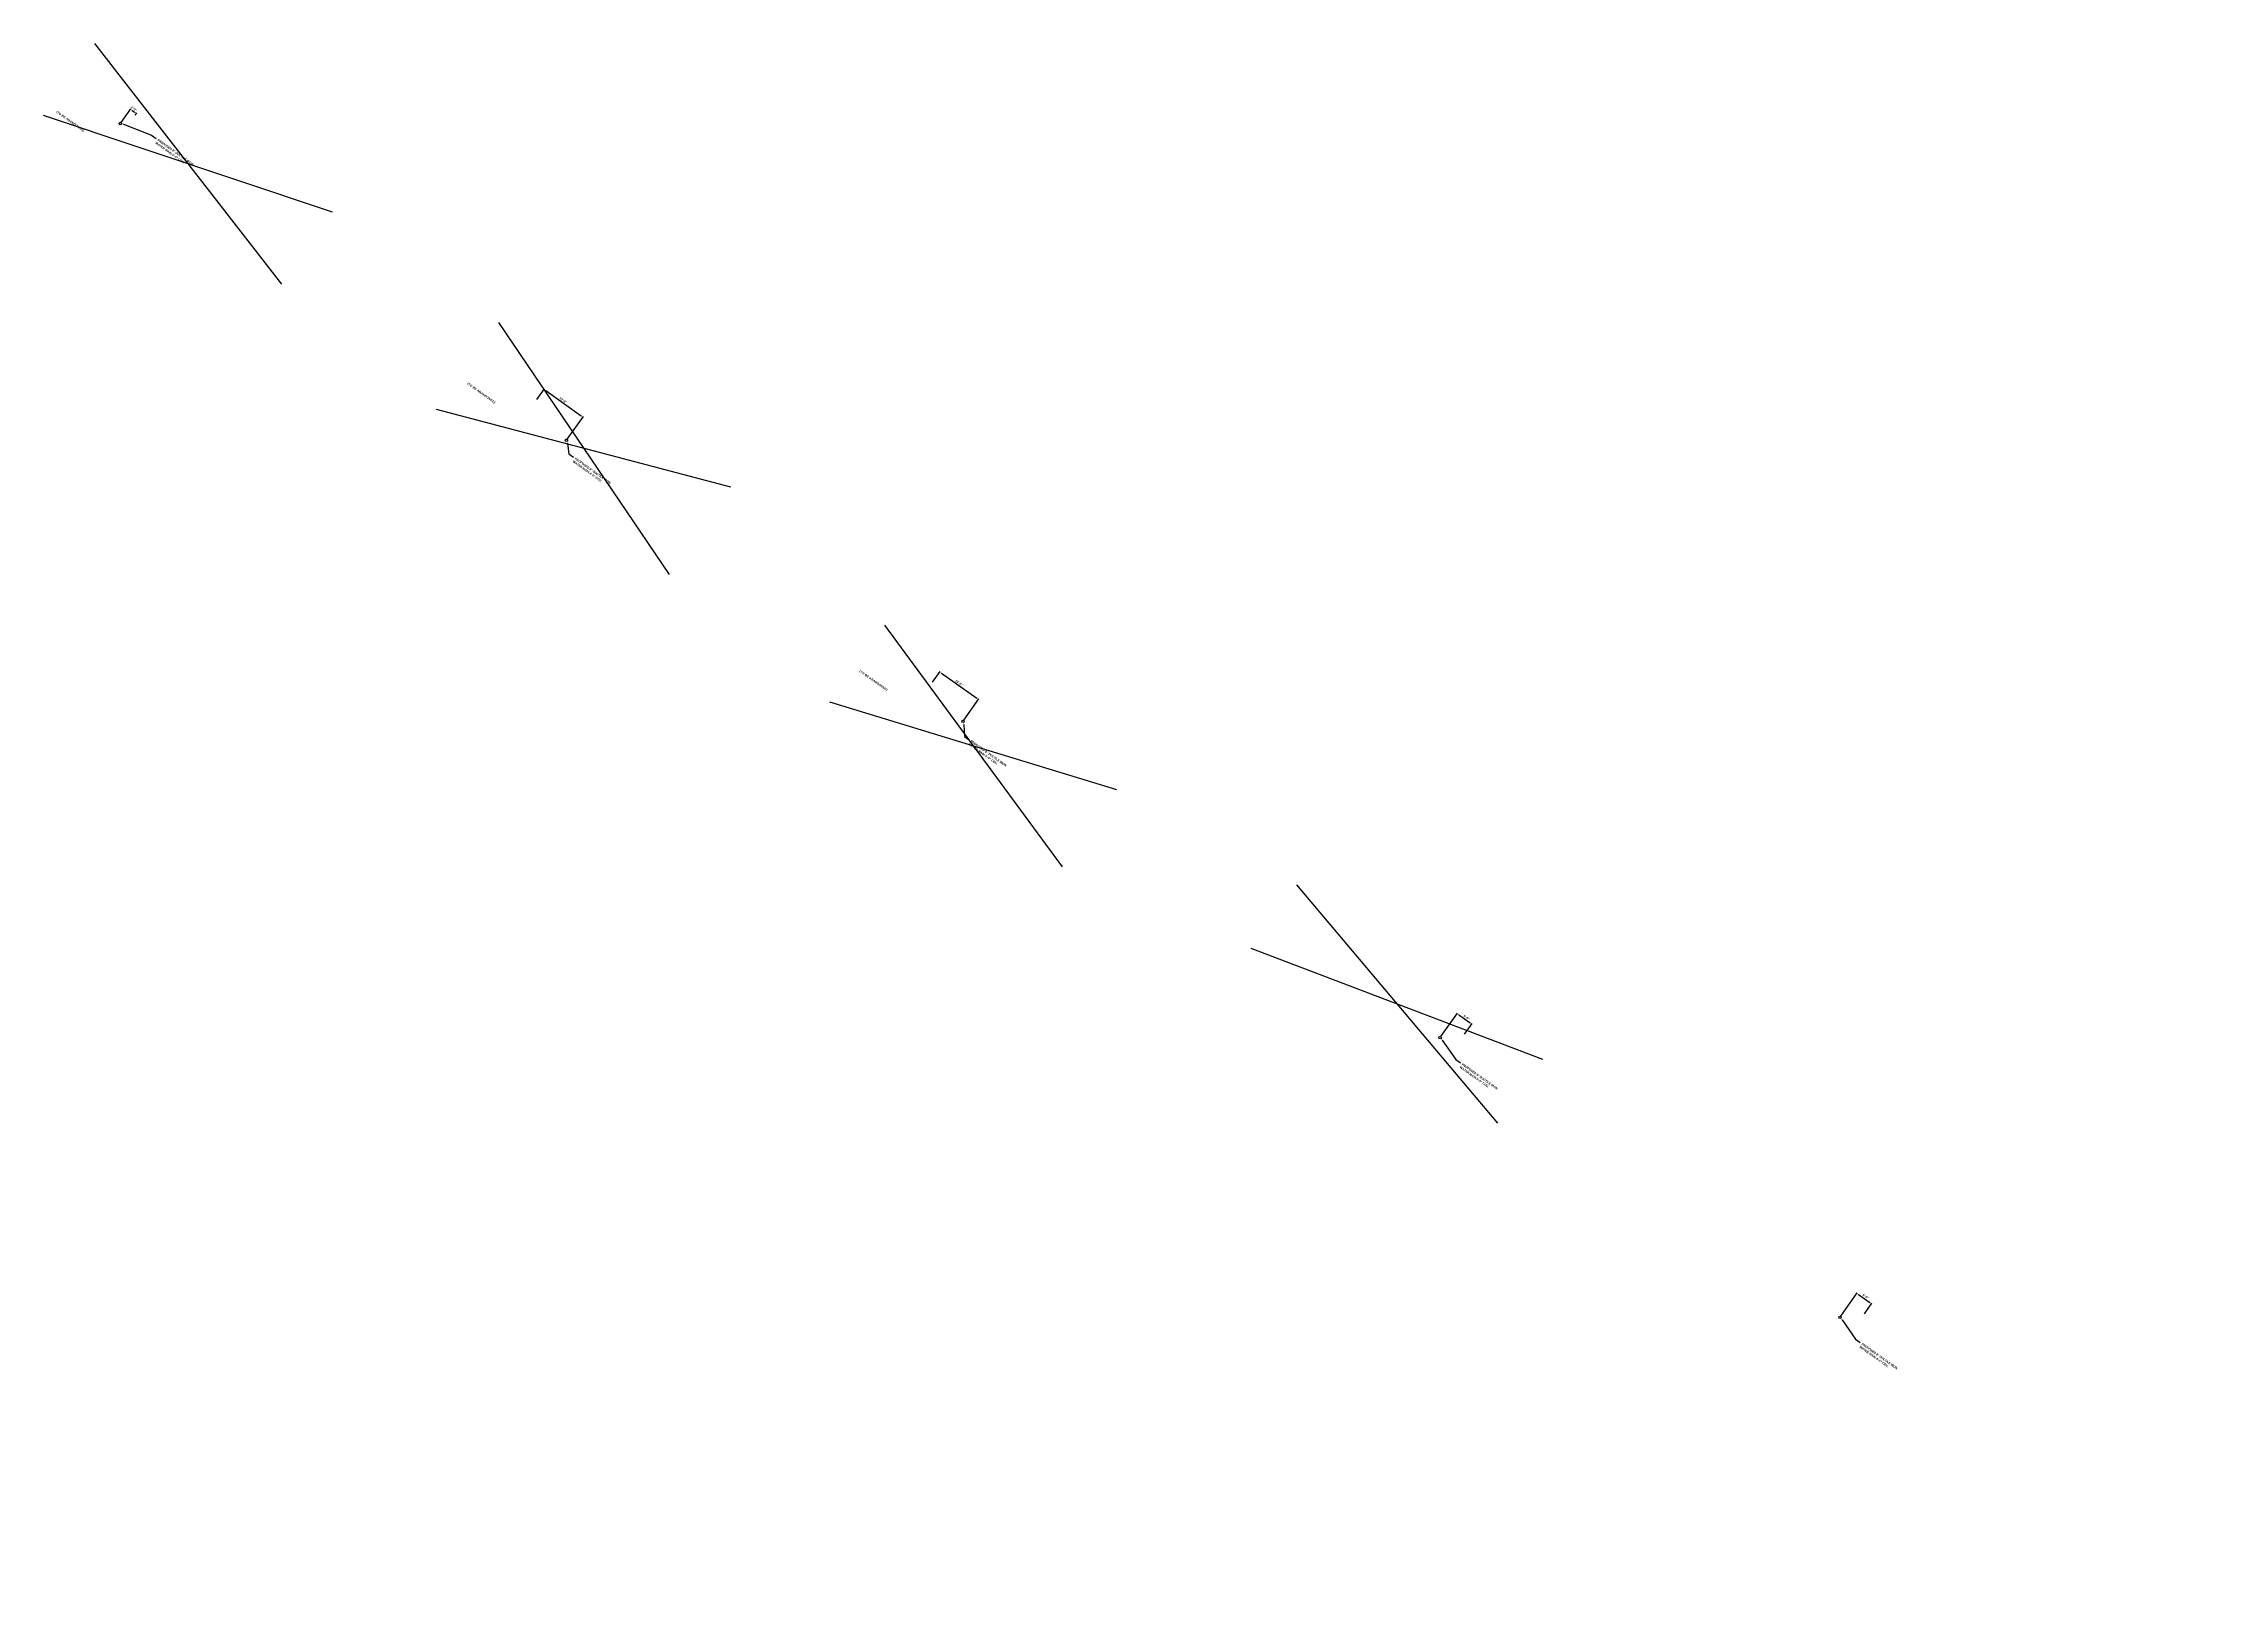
# Model space of a CAD drawing. Header units: feet. Extents: x 0 to 2707995, y 0 to 272563.
# Drawn here: x 2707390 to 2707995, y 271114 to 271547 of the extents above; entities that cross this region are included whole.
import ezdxf
from ezdxf import colors
from ezdxf.entities.mleader import LeaderData, LeaderLine
from ezdxf.math import Vec2, Vec3

# ---------------------------------------------------------------- set-up
doc = ezdxf.new("R2010")
doc.units = ezdxf.units.FT
doc.header["$LTSCALE"] = 20
for name, color, linetype in [('AlbertToolLayer', 40, 'Continuous'), ('C-PR-WATER', 4, 'Continuous'), ('C-PR-WATER-ABAND', 3, 'Continuous'), ('C-PR-WATER-TXT', 4, 'Continuous')]:
    doc.layers.add(name, color=color, linetype=linetype)
doc.styles.add('Copy of PROPOSED', font='arialbd.ttf', dxfattribs={"height": 0.6})
doc.styles.add('PROPOSED SECTION', font='arialbd.ttf')
doc.dimstyles.new('Copy of PWD Proposed Section', dxfattribs={"dimtxt": 0.6, "dimasz": 0.6, "dimexe": 0.18, "dimexo": 0.0625, "dimgap": 0.07, "dimtad": 0, "dimdec": 0, "dimlfac": 12, "dimzin": 1, "dimdsep": 46, "dimlunit": 4, "dimtxsty": 'Copy of PROPOSED', "dimcen": 0, "dimclrd": 3, "dimclre": 256, "dimclrt": 3, "dimadec": 1, "dimazin": 0, "dimtfac": 1, "dimtdec": 0, "dimtmove": 2, "dimatfit": 2, "dimfxl": 0.18, "dimfrac": 2, "dimtolj": 1, "dimtzin": 0, "dimlwd": -1, "dimarcsym": 0})

# ---------------------------------------------------------------- blocks, each defined once
blk = doc.blocks.new('*D197')
at = {"layer": 'C-PR-WATER-TXT', "lineweight": -2, "transparency": 16777216}
for p, q in [((2707411.4, 271525.09), (2707414.1, 271528.89)), ((2707415.29, 271527.12), (2707415.73, 271527.74))]:
    blk.add_line(p, q, dxfattribs=at)
at = {"layer": 'C-PR-WATER-TXT', "color": 3, "linetype": 'Continuous', "transparency": 16777216}
blk.add_line((2707414.48, 271528.4), (2707415.14, 271527.94), dxfattribs=at)
at = {"layer": 'C-PR-WATER-TXT', "color": 3, "transparency": 16777216}
for points in [[(2707414.43, 271528.32), (2707414.54, 271528.48), (2707413.99, 271528.75)], [(2707415.08, 271527.85), (2707415.2, 271528.02), (2707415.63, 271527.59)]]:
    blk.add_solid(points, dxfattribs=at)
at = {"layer": 'C-PR-WATER-TXT', "color": 3, "transparency": 16777216, "insert": (2707414.93, 271528.86), "char_height": 0.6, "attachment_point": 5, "rotation": 324.68546, "style": 'Copy of PROPOSED'}
blk.add_mtext('\\A1;2\'-0"', dxfattribs=at)
blk = doc.blocks.new('*D198')
at = {"layer": 'C-PR-WATER-TXT', "lineweight": -2, "transparency": 16777216}
for p, q in [((2707526.8, 271448.09), (2707528.91, 271451.07)), ((2707535.28, 271437.09), (2707539.75, 271443.4))]:
    blk.add_line(p, q, dxfattribs=at)
at = {"layer": 'C-PR-WATER-TXT', "color": 3, "linetype": 'Continuous', "transparency": 16777216}
blk.add_line((2707529.3, 271450.58), (2707539.15, 271443.6), dxfattribs=at)
at = {"layer": 'C-PR-WATER-TXT', "color": 3, "transparency": 16777216}
for points in [[(2707529.24, 271450.5), (2707529.35, 271450.66), (2707528.81, 271450.93)], [(2707539.09, 271443.52), (2707539.21, 271443.68), (2707539.64, 271443.25)]]:
    blk.add_solid(points, dxfattribs=at)
at = {"layer": 'C-PR-WATER-TXT', "color": 3, "transparency": 16777216, "insert": (2707534.14, 271447.93), "char_height": 0.6, "attachment_point": 5, "rotation": 324.68546, "style": 'Copy of PROPOSED'}
blk.add_mtext('\\A1;13\'-3"', dxfattribs=at)
blk = doc.blocks.new('*D199')
at = {"layer": 'C-PR-WATER-TXT', "lineweight": -2, "transparency": 16777216}
for p, q in [((2707636.65, 271369.62), (2707638.77, 271372.6)), ((2707645.38, 271359.07), (2707649.55, 271364.96))]:
    blk.add_line(p, q, dxfattribs=at)
at = {"layer": 'C-PR-WATER-TXT', "color": 3, "linetype": 'Continuous', "transparency": 16777216}
blk.add_line((2707639.15, 271372.11), (2707648.96, 271365.16), dxfattribs=at)
at = {"layer": 'C-PR-WATER-TXT', "color": 3, "transparency": 16777216}
for points in [[(2707639.09, 271372.03), (2707639.21, 271372.19), (2707638.66, 271372.46)], [(2707648.9, 271365.08), (2707649.02, 271365.24), (2707649.45, 271364.81)]]:
    blk.add_solid(points, dxfattribs=at)
at = {"layer": 'C-PR-WATER-TXT', "color": 3, "transparency": 16777216, "insert": (2707643.99, 271369.46), "char_height": 0.6, "attachment_point": 5, "rotation": 324.68546, "style": 'Copy of PROPOSED'}
blk.add_mtext('\\A1;13\'-3"', dxfattribs=at)
blk = doc.blocks.new('*D200')
at = {"layer": 'C-PR-WATER-TXT', "lineweight": -2, "transparency": 16777216}
for p, q in [((2707777.86, 271271.23), (2707782.46, 271277.72)), ((2707784.43, 271271.86), (2707786.54, 271274.83))]:
    blk.add_line(p, q, dxfattribs=at)
at = {"layer": 'C-PR-WATER-TXT', "color": 3, "linetype": 'Continuous', "transparency": 16777216}
blk.add_line((2707782.84, 271277.23), (2707785.94, 271275.03), dxfattribs=at)
at = {"layer": 'C-PR-WATER-TXT', "color": 3, "transparency": 16777216}
for points in [[(2707782.79, 271277.14), (2707782.9, 271277.31), (2707782.35, 271277.57)], [(2707785.89, 271274.95), (2707786, 271275.11), (2707786.43, 271274.68)]]:
    blk.add_solid(points, dxfattribs=at)
at = {"layer": 'C-PR-WATER-TXT', "color": 3, "transparency": 16777216, "insert": (2707784.94, 271276.51), "char_height": 0.6, "attachment_point": 5, "rotation": 324.68546, "style": 'Copy of PROPOSED'}
blk.add_mtext('\\A1;5\'-0"', dxfattribs=at)
blk = doc.blocks.new('*D201')
at = {"layer": 'C-PR-WATER-TXT', "lineweight": -2, "transparency": 16777216}
for p, q in [((2707888.85, 271193.57), (2707893.44, 271200.06)), ((2707895.42, 271194.2), (2707897.53, 271197.17))]:
    blk.add_line(p, q, dxfattribs=at)
at = {"layer": 'C-PR-WATER-TXT', "color": 3, "linetype": 'Continuous', "transparency": 16777216}
blk.add_line((2707893.83, 271199.57), (2707896.93, 271197.37), dxfattribs=at)
at = {"layer": 'C-PR-WATER-TXT', "color": 3, "transparency": 16777216}
for points in [[(2707893.77, 271199.49), (2707893.89, 271199.65), (2707893.34, 271199.91)], [(2707896.87, 271197.29), (2707896.99, 271197.45), (2707897.42, 271197.02)]]:
    blk.add_solid(points, dxfattribs=at)
at = {"layer": 'C-PR-WATER-TXT', "color": 3, "transparency": 16777216, "insert": (2707895.74, 271199.01), "char_height": 0.6, "attachment_point": 5, "rotation": 324.68546, "style": 'Copy of PROPOSED'}
blk.add_mtext('\\A1;5\'-0"', dxfattribs=at)

msp = doc.modelspace()

# ---------------------------------------------------------------- linework, layer by layer
at = {"layer": 'AlbertToolLayer'}
for p, q in [((2707404.027, 271546.958), (2707455.945, 271480.166)), ((2707404.027, 271546.958), (2707455.945, 271480.166)), ((2707470.096, 271500.133), (2707389.876, 271526.991)), ((2707470.096, 271500.133), (2707389.876, 271526.991)), ((2707516.136, 271469.54), (2707563.565, 271399.541)), ((2707516.136, 271469.54), (2707563.565, 271399.541)), ((2707580.73, 271423.761), (2707498.971, 271445.32)), ((2707580.73, 271423.761), (2707498.971, 271445.32)), ((2707623.327, 271385.474), (2707672.709, 271318.33)), ((2707687.875, 271339.728), (2707608.162, 271364.076)), ((2707737.706, 271313.357), (2707793.592, 271247.163)), ((2707806.134, 271264.86), (2707725.164, 271295.66))]:
    msp.add_line(p, q, dxfattribs=at)
at = {"layer": 'C-PR-WATER', "color": 6, "linetype": 'Continuous'}
for centre in [(2707411.174, 271524.764), (2707535.051, 271436.771), (2707645.147, 271358.743), (2707777.629, 271270.903), (2707888.618, 271193.249)]:
    msp.add_circle(centre, 0.333, dxfattribs=at)

# ---------------------------------------------------------------- texts
at = {"layer": 'C-PR-WATER-ABAND', "char_height": 0.6, "width": 11.04811, "attachment_point": 1, "rotation": 324.673889, "style": 'PROPOSED SECTION'}
for insert in [(2707393.647, 271528.355, -97.826), (2707507.793, 271452.872, -97.826), (2707616.679, 271373.031, -97.826)]:
    msp.add_mtext('{\\T1.063;(TO BE ABANDONED)}', dxfattribs=dict(at, insert=insert))

# ---------------------------------------------------------------- dimensions: what is measured, and where the dimension line sits
at = {"layer": 'C-PR-WATER-TXT', "color": 3}
for base, p1, p2, picture, middle in [((2707415.627, 271527.589), (2707411.367, 271525.036), (2707415.256, 271527.065), '*D197', (2707414.928, 271528.859)), ((2707539.642, 271443.251), (2707526.76, 271448.039), (2707535.244, 271437.043), '*D198', (2707534.136, 271447.928)), ((2707649.449, 271364.815), (2707636.617, 271369.568), (2707645.34, 271359.015), '*D199', (2707643.993, 271369.457)), ((2707786.435, 271274.681), (2707777.822, 271271.175), (2707784.397, 271271.805), '*D200', (2707784.945, 271276.513)), ((2707897.421, 271197.024), (2707888.811, 271193.521), (2707895.383, 271194.147), '*D201', (2707895.738, 271199.008))]:
    dim = msp.add_linear_dim(base=base, p1=p1, p2=p2, angle=324.685463, dimstyle='Copy of PWD Proposed Section', override={"dimtxt": 1}, dxfattribs=at)
    dim.commit()
    dim.dimension.update_dxf_attribs({"geometry": picture, "text_midpoint": middle, "dimtype": 160})

# ---------------------------------------------------------------- leaders
at = {"layer": 'C-PR-WATER-TXT'}
ml = msp.add_multileader_mtext('Standard', dxfattribs=at)
ml.set_content('PROPOSED 8" DUCTILE IRON\\PWATER MAIN 4\'-0" COV.', color=256, style='PROPOSED SECTION')
ml.set_leader_properties(color=256)
ml.build(insert=Vec2(0, 0))
ml.multileader.update_dxf_attribs({"dogleg_length": 15, "arrow_head_size": 0.6})
ctx = ml.context
ctx.base_point, ctx.char_height, ctx.arrow_head_size, ctx.landing_gap_size, ctx.plane_origin, ctx.plane_x_axis, ctx.plane_y_axis = Vec3(2707421.153, 271520.568, -97.826), 0.6, 0.6, 0.5, Vec3(2707477.984, 271517.979, -97.826), Vec3(0.8158742, -0.5782295), Vec3(0.5782295, 0.8158742)
notes = []
notes.append((ctx, [(0, (1, 1, 0), (2707419.835, 271521.502, -97.826), (0.8158742, -0.5782295), 1.616, [(0, [(2707411.505, 271524.802, -97.826)], 0, [])])]))
ctx.mtext.insert, ctx.mtext.text_direction, ctx.mtext.rotation, ctx.mtext.width, ctx.mtext.defined_height, ctx.mtext.flow_direction = Vec3(2707421.738, 271520.528, -97.826), Vec3(0.8158742, -0.5782295), 5.6666284, 123.17846, 1.675, 5
ml = msp.add_multileader_mtext('Standard', dxfattribs=at)
ml.set_content('PROPOSED 8" DUCTILE IRON\\PWATER MAIN 4\'-0" COV.', color=256, style='PROPOSED SECTION')
ml.set_leader_properties(color=256)
ml.build(insert=Vec2(0, 0))
ml.multileader.update_dxf_attribs({"dogleg_length": 15, "arrow_head_size": 0.6})
ctx = ml.context
ctx.base_point, ctx.char_height, ctx.arrow_head_size, ctx.landing_gap_size, ctx.plane_origin, ctx.plane_x_axis, ctx.plane_y_axis = Vec3(2707537.044, 271432.095, -97.826), 0.6, 0.6, 0.5, Vec3(2707600.911, 271430.858, -97.826), Vec3(0.8158742, -0.5782295), Vec3(0.5782295, 0.8158742)
notes.append((ctx, [(0, (1, 1, 0), (2707535.725, 271433.029, -97.826), (0.8158742, -0.5782295), 1.616, [(0, [(2707535.276, 271436.524, -97.826)], 0, [])])]))
ctx.mtext.insert, ctx.mtext.text_direction, ctx.mtext.rotation, ctx.mtext.width, ctx.mtext.defined_height, ctx.mtext.flow_direction = Vec3(2707537.628, 271432.055, -97.826), Vec3(0.8158742, -0.5782295), 5.6666284, 123.17846, 1.675, 5
ml = msp.add_multileader_mtext('Standard', dxfattribs=at)
ml.set_content('PROPOSED 8" DUCTILE IRON\\PWATER MAIN 4\'-0" COV.', color=256, style='PROPOSED SECTION')
ml.set_leader_properties(color=256)
ml.build(insert=Vec2(0, 0))
ml.multileader.update_dxf_attribs({"dogleg_length": 15, "arrow_head_size": 0.6})
ctx = ml.context
ctx.base_point, ctx.char_height, ctx.arrow_head_size, ctx.landing_gap_size, ctx.plane_origin, ctx.plane_x_axis, ctx.plane_y_axis = Vec3(2707646.9, 271353.624, -97.826), 0.6, 0.6, 0.5, Vec3(2707710.768, 271352.387, -97.826), Vec3(0.8158742, -0.5782295), Vec3(0.5782295, 0.8158742)
notes.append((ctx, [(0, (1, 1, 0), (2707645.582, 271354.558, -97.826), (0.8158742, -0.5782295), 1.616, [(0, [(2707645.34, 271358.471, -97.826)], 0, [])])]))
ctx.mtext.insert, ctx.mtext.text_direction, ctx.mtext.rotation, ctx.mtext.width, ctx.mtext.defined_height, ctx.mtext.flow_direction = Vec3(2707647.485, 271353.584, -97.826), Vec3(0.8158742, -0.5782295), 5.6666284, 123.17846, 1.675, 5
ml = msp.add_multileader_mtext('Standard', dxfattribs=at)
ml.set_content('PROPOSED 8" DUCTILE IRON\\PWATER MAIN 4\'-0" COV.', color=256, style='PROPOSED SECTION')
ml.set_leader_properties(color=256)
ml.build(insert=Vec2(0, 0))
ml.multileader.update_dxf_attribs({"dogleg_length": 15, "arrow_head_size": 0.6})
ctx = ml.context
ctx.base_point, ctx.char_height, ctx.arrow_head_size, ctx.landing_gap_size, ctx.plane_origin, ctx.plane_x_axis, ctx.plane_y_axis = Vec3(2707783.309, 271263.899, -97.826), 0.6, 0.6, 0.5, Vec3(2707847.176, 271262.662, -97.826), Vec3(0.8158742, -0.5782295), Vec3(0.5782295, 0.8158742)
notes.append((ctx, [(0, (1, 1, 0), (2707781.991, 271264.833, -97.826), (0.8158742, -0.5782295), 1.616, [(0, [(2707777.873, 271270.676, -97.826)], 0, [])])]))
ctx.mtext.insert, ctx.mtext.text_direction, ctx.mtext.rotation, ctx.mtext.width, ctx.mtext.defined_height, ctx.mtext.flow_direction = Vec3(2707783.893, 271263.859, -97.826), Vec3(0.8158742, -0.5782295), 5.6666284, 123.17846, 1.675, 5
ml = msp.add_multileader_mtext('Standard', dxfattribs=at)
ml.set_content('PROPOSED 8" DUCTILE IRON\\PWATER MAIN 4\'-0" COV.', color=256, style='PROPOSED SECTION')
ml.set_leader_properties(color=256)
ml.build(insert=Vec2(0, 0))
ml.multileader.update_dxf_attribs({"dogleg_length": 15, "arrow_head_size": 0.6})
ctx = ml.context
ctx.base_point, ctx.char_height, ctx.arrow_head_size, ctx.landing_gap_size, ctx.plane_origin, ctx.plane_x_axis, ctx.plane_y_axis = Vec3(2707894.296, 271186.242, -97.826), 0.6, 0.6, 0.5, Vec3(2707958.163, 271185.004, -97.826), Vec3(0.8158742, -0.5782295), Vec3(0.5782295, 0.8158742)
notes.append((ctx, [(0, (1, 1, 0), (2707892.977, 271187.176, -97.826), (0.8158742, -0.5782295), 1.616, [(0, [(2707888.889, 271193.054, -97.826)], 0, [])])]))
ctx.mtext.insert, ctx.mtext.text_direction, ctx.mtext.rotation, ctx.mtext.width, ctx.mtext.defined_height, ctx.mtext.flow_direction = Vec3(2707894.88, 271186.201, -97.826), Vec3(0.8158742, -0.5782295), 5.6666284, 123.17846, 1.675, 5
for ctx, leaders in notes:
    for number, flags, end, landing, length, lines in leaders:
        leader = LeaderData()
        leader.index, (leader.has_last_leader_line, leader.has_dogleg_vector, leader.attachment_direction) = number, flags
        leader.last_leader_point, leader.dogleg_vector, leader.dogleg_length = Vec3(end), Vec3(landing), length
        for number, points, colour, breaks in lines:
            line = LeaderLine()
            line.index, line.vertices, line.color, line.breaks = number, Vec3.list(points), colors.encode_raw_color(colour), breaks
            leader.lines.append(line)
        ctx.leaders.append(leader)

doc.saveas('drawing.dxf')
